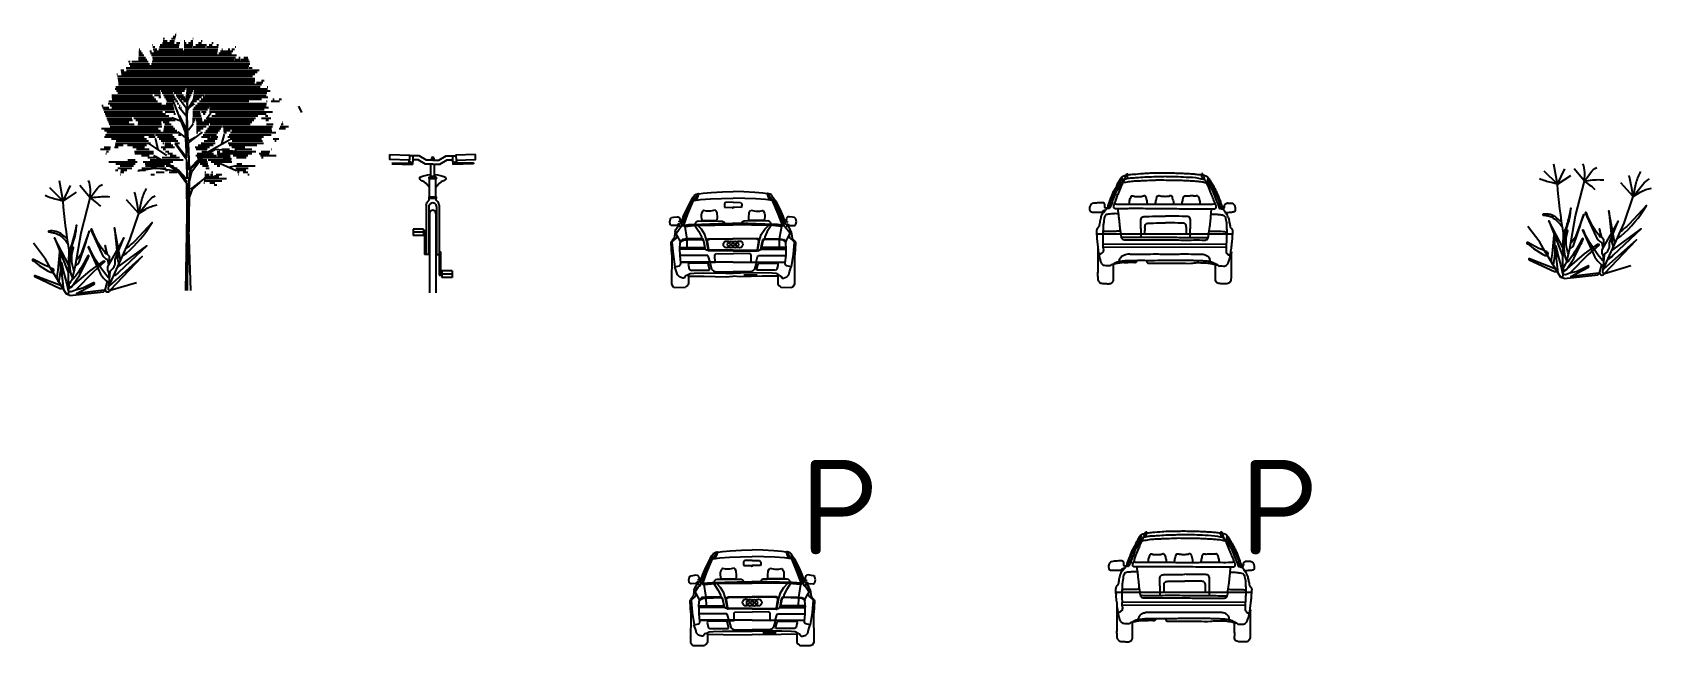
# Model space of a CAD drawing. Extents: x 212852 to 217021, y 173663 to 176722.
# Drawn here: x 212852.4 to 213015.6, y 175833.9 to 175895.6 of the extents above; entities that cross this region are included whole.
import ezdxf

# ---------------------------------------------------------------- set-up
doc = ezdxf.new("R2010")
doc.units = 0
doc.header["$MEASUREMENT"] = 0
doc.layers.get('0').update_dxf_attribs({"linetype": 'CONTINUOUS'})
for name, color, linetype in [('kamlesh', 10, 'CONTINUOUS'), ('XSEC_BERM', 104, 'CONTINUOUS'), ('XSEC_BERM_TREES', 104, 'CONTINUOUS'), ('XSEC_FIETSPAD', 7, 'CONTINUOUS'), ('XSEC_PARKING', 250, 'CONTINUOUS'), ('XSEC_RIJBAAN_B', 7, 'CONTINUOUS'), ('XSEC_RIJBAAN_F', 7, 'CONTINUOUS')]:
    doc.layers.add(name, color=color, linetype=linetype)
doc.styles.add('Fabricom-ISO', font='isocpeur.ttf')

# ---------------------------------------------------------------- blocks, each defined once
blk = doc.blocks.new('Cyanodon dactylon')
at = {"layer": 'kamlesh', "color": 94}
for points in [[(-149, 4214), (-310, 5120)], [(-149, 4214), (-754, 4804)], [(-149, 4214), (186, 4909)], [(-149, 4214), (459, 4611)], [(1077, 4353), (607, 4909)], [(1908, 356), (2864, 2453), (3264, 3655), (2706, 4272)], [(0, 0), (-716, 1179), (-941, 1593), (-1494, 2308)], [(107, 1319), (-536, 2558), (98, 953)], [(156, -53), (0, 0)], [(1975, 184), (3166, 535)]]:
    blk.add_lwpolyline(points, dxfattribs=at)
for points in [[(1077, 4353), (1080, 4746, 0.10507), (1001, 5133, -1.524882)], [(-149, 4214), (-437, 4281, -0.047452), (-967, 4457, -4.734293)], [(1077, 4353), (1338, 4721, -0.127513), (1623, 4961, -0.226907)], [(1077, 4353), (1259, 4381, -0.055989), (1950, 4408, -0.930058)], [(3264, 3655), (3208, 4027, 0.033359), (3079, 4611, -1.333444)], [(3264, 3655), (3409, 4267, -0.073324), (3612, 4779, -0.576439)], [(3264, 3655), (3691, 4187, -0.104201), (4013, 4451, -12.153539)], [(79, 211), (124, 1994, -0.023298), (-149, 4214, -6.874201)], [(254, 656), (408, 1307), (662, 2783), (1077, 4353), (1288, 4189, -0.015492), (1541, 3979, 0.378062)], [(3264, 3655), (3592, 3852, -0.098147), (4105, 4036, -0.0745)], [(118, 1765), (355, 2484, 0.086984), (448, 3128), (345, 2653, -0.054858), (124, 1994, -3.171128)], [(1935, 1388), (1952, 1704), (1856, 1804), (1746, 2200), (1794, 1857, -1.327267), (1757, 1862), (1683, 1957, -0.08767), (1167, 2919, 0.724241), (1098, 2919), (1583, 1861, 0.159641), (1856, 1565), (1907, 1337)], [(2441, 1526), (2172, 3006), (2303, 1679, 0.046558), (2365, 1358, -10.021861)], [(2542, 1746), (2706, 1860, 0.084632), (3876, 3250), (3074, 2389, -0.003183), (2682, 2053, -0.173544)], [(43, 2500), (-173, 2679, 0.218919), (-800, 2854, 0.749569), (-798, 2819, 0.03006), (-536, 2775, -0.177383), (85, 2233, 8.220418)], [(412, 1328, 0.316988), (577, 1445, 0.014285), (1034, 2850), (645, 1804, -0.08235), (454, 1572, 0.217002)], [(1982, 1014), (1987, 1060), (2048, 1113, 0.272494), (2196, 1567), (2589, 2546), (1888, 1305, 0.257686), (1886, 1025, -0.25255), (1886, 758), (1678, 1026, -0.062873), (1022, 2130, 0.655828), (982, 2130), (1472, 1046, 0.119987), (1841, 574), (1752, 254, 0.970821), (1975, 184, -0.028373)], [(-736, 1216), (-990, 1314), (-1487, 1573, 1.47881), (-1493, 1512), (-1234, 1308), (-828, 1052), (-703, 993, 1.054665), (-635, 1158, -0.093884), (-736, 1216, 2.180632)], [(-336, 553), (-251, 1070), (-280, 1906, 0.805519), (-312, 1912), (-392, 1085), (-436, 815, 0.269517), (-336, 553, 0.722433)], [(79, 211), (1077, 1064), (1681, 1503, -0.86517), (1719, 1464), (1220, 1015), (414, 194), (258, 126, -0.451718), (79, 211, 19.323189)], [(258, 363), (472, 682), (596, 854), (877, 1435, 0.004484), (1012, 1721, 0.981948), (967, 1743, -0.032215), (460, 883, -0.06124), (300, 700, 0.110485), (111, 437, 0.939878), (258, 363, -0.044182)], [(345, 1038), (314, 1139, -0.152511), (323, 2100, 1.398856), (294, 2099), (238, 1948, 0.193902), (271, 727, 0.655523)], [(1975, 184), (3416, 1705), (1908, 356, 0.694358), (1975, 184, -1.016477)], [(2297, 1209), (3630, 2191), (2373, 1000, -0.068141), (2118, 817, 7.696167)], [(-230, 379), (-1418, 841, 1.164155), (-1427, 801), (-277, 266, 1.040226), (-230, 379, 1.256119)], [(-125, 206), (-194, 849), (-223, 1433), (-125, 962), (-11, 579), (100, 126, -0.490796), (0, 0, 1.506391)], [(1908, 356), (1982, 1014, -0.250276)], [(156, -53), (1670, 118, 0.555898), (1702, 186), (460, 41), (1259, 461, 1.140806), (1222, 515), (738, 272), (414, 194)]]:
    blk.add_lwpolyline(points, format="xyb", dxfattribs=at)
blk = doc.blocks.new('XSEC_BERM_TREES')
at = {"layer": 'XSEC_BERM_TREES', "color": 97, "true_color": 0x279b30}
for p, q in [((11.54, 26.29), (11.55, 26.29)), ((7.76, 24.61), (7.82, 24.61)), ((9.08, 25.03), (9.1, 25.03)), ((9.13, 24.82), (9.32, 24.82)), ((9.17, 24.61), (9.55, 24.61)), ((9.75, 24.61), (12.17, 24.61)), ((9.82, 24.82), (11.75, 24.82)), ((9.88, 25.03), (11.8, 25.03)), ((10.11, 25.24), (11.28, 25.24)), ((10.16, 25.66), (10.31, 25.66)), ((10.16, 25.45), (10.58, 25.45)), ((10.85, 25.45), (11.33, 25.45)), ((11.02, 25.66), (11.39, 25.66)), ((11.19, 25.87), (11.44, 25.87)), ((11.37, 26.08), (11.5, 26.08)), ((11.51, 25.24), (11.86, 25.24)), ((11.91, 25.45), (11.92, 25.45)), ((12.28, 25.45), (12.35, 25.45)), ((12.28, 25.24), (12.5, 25.24)), ((12.28, 25.03), (13.15, 25.03)), ((12.28, 24.82), (13.14, 24.82)), ((12.28, 24.61), (15.69, 24.61)), ((12.74, 25.24), (13.16, 25.24)), ((12.95, 25.45), (13.17, 25.45)), ((13.16, 25.66), (13.19, 25.66)), ((13.19, 24.82), (14.43, 24.82)), ((13.46, 25.03), (14.53, 25.03)), ((13.73, 25.24), (14.03, 25.24)), ((14, 25.45), (14.12, 25.45)), ((14.53, 24.82), (15.72, 24.82)), ((14.81, 25.03), (15.12, 25.03)), ((15.09, 25.24), (15.21, 25.24)), ((15.59, 25.03), (15.75, 25.03)), ((16.1, 24.61), (16.14, 24.61)), ((16.72, 24.61), (16.9, 24.61)), ((17.11, 24.61), (17.35, 24.61)), ((17.44, 24.82), (17.49, 24.82)), ((6.59, 23.56), (6.59, 23.56)), ((6.67, 23.35), (6.86, 23.35)), ((6.76, 23.13), (8.8, 23.13)), ((7.03, 23.35), (8.66, 23.35)), ((7.68, 23.56), (8.52, 23.56)), ((7.69, 23.77), (8.38, 23.77)), ((7.71, 23.98), (8.24, 23.98)), ((7.73, 24.19), (8.1, 24.19)), ((7.74, 24.4), (7.96, 24.4)), ((8.91, 24.19), (15.62, 24.19)), ((9, 23.98), (15.59, 23.98)), ((9.01, 23.13), (18.9, 23.13)), ((9.08, 23.35), (18.86, 23.35)), ((9.09, 23.77), (17.47, 23.77)), ((9.15, 23.56), (17.37, 23.56)), ((9.22, 24.4), (15.66, 24.4)), ((15.62, 23.98), (17.58, 23.98)), ((15.78, 24.19), (17.07, 24.19)), ((15.94, 24.4), (17.21, 24.4)), ((17.42, 23.56), (17.93, 23.56)), ((17.81, 23.77), (17.93, 23.77)), ((18, 23.56), (18.78, 23.56)), ((18.31, 23.77), (18.69, 23.77)), ((5.56, 21.87), (19.19, 21.87)), ((5.6, 21.66), (19.42, 21.66)), ((5.69, 21.24), (19.38, 21.24)), ((5.93, 22.29), (19.63, 22.29)), ((6.48, 22.5), (19.86, 22.5)), ((4.99, 19.98), (9.09, 19.98)), ((5.01, 19.77), (9.26, 19.77)), ((5.34, 20.61), (12.42, 20.61)), ((5.47, 20.4), (9.89, 20.4)), ((13.26, 20.19), (20.62, 20.19)), ((13.32, 20.61), (20.7, 20.61)), ((14.19, 19.77), (20.71, 19.77)), ((4.32, 18.09), (10.42, 18.09)), ((4.82, 18.93), (11.19, 18.93)), ((5.02, 18.72), (11.25, 18.72)), ((13.63, 19.14), (20.6, 19.14)), ((15.46, 18.09), (20.57, 18.09)), ((24.15, 18.21), (23.84, 18.85)), ((4.74, 17.03), (7.24, 17.03)), ((7.21, 17.66), (11.07, 17.66)), ((7.65, 17.24), (9.97, 17.24))]:
    blk.add_line(p, q, dxfattribs=at)
at = {"layer": 'XSEC_BERM_TREES', "color": 97, "true_color": 0x25742c}
for p, q in [((6.84, 22.92), (18.8, 22.92)), ((8.82, 24.4), (9, 24.4)), ((5.51, 22.08), (5.57, 22.08)), ((5.65, 21.45), (19.4, 21.45)), ((5.9, 22.5), (6.21, 22.5)), ((5.97, 22.08), (19.41, 22.08)), ((6.46, 22.71), (18.71, 22.71)), ((18.78, 22.71), (19.15, 22.71)), ((19.57, 21.24), (20.23, 21.24)), ((20.07, 21.45), (20.36, 21.45)), ((5.42, 20.82), (12.51, 20.82)), ((5.6, 20.19), (9.9, 20.19)), ((5.68, 21.03), (20.09, 21.03)), ((9.31, 19.98), (9.92, 19.98)), ((9.73, 19.77), (9.93, 19.77)), ((9.96, 20.4), (12.33, 20.4)), ((10.08, 20.19), (11.15, 20.19)), ((10.2, 19.98), (11.28, 19.98)), ((10.32, 19.77), (10.97, 19.77)), ((11.07, 19.77), (11.4, 19.77)), ((11.25, 20.19), (12.06, 20.19)), ((11.5, 19.98), (12.21, 19.98)), ((11.74, 19.77), (12.35, 19.77)), ((12.43, 19.77), (12.9, 19.77)), ((12.46, 19.98), (13, 19.98)), ((12.49, 20.19), (13.11, 20.19)), ((12.52, 20.4), (13.21, 20.4)), ((12.54, 20.61), (13.32, 20.61)), ((12.57, 20.82), (19.96, 20.82)), ((13.2, 19.77), (14.05, 19.77)), ((13.23, 19.98), (14.31, 19.98)), ((13.29, 20.4), (20.95, 20.4)), ((14.38, 19.98), (20.55, 19.98)), ((20.64, 20.82), (20.73, 20.82)), ((3.99, 18.93), (4.14, 18.93)), ((4.08, 18.72), (4.71, 18.72)), ((4.16, 18.51), (11.3, 18.51)), ((4.24, 18.3), (10.1, 18.3)), ((4.63, 19.14), (10, 19.14)), ((4.71, 19.35), (9.6, 19.35)), ((5.04, 19.56), (9.43, 19.56)), ((10.38, 18.3), (11.36, 18.3)), ((10.44, 19.56), (11.03, 19.56)), ((10.48, 19.14), (11.14, 19.14)), ((10.56, 19.35), (11.08, 19.35)), ((11.24, 18.09), (11.41, 18.09)), ((11.25, 19.56), (11.52, 19.56)), ((11.43, 19.35), (11.65, 19.35)), ((11.6, 19.14), (11.77, 19.14)), ((11.78, 18.93), (11.89, 18.93)), ((11.96, 18.72), (12.02, 18.72)), ((11.99, 19.56), (12.79, 19.56)), ((12.14, 18.51), (12.14, 18.51)), ((12.24, 19.35), (12.69, 19.35)), ((12.49, 19.14), (12.58, 19.14)), ((13.12, 19.14), (13.28, 19.14)), ((13.15, 19.35), (13.54, 19.35)), ((13.16, 18.09), (13.95, 18.09)), ((13.17, 19.56), (13.79, 19.56)), ((13.17, 18.3), (13.89, 18.3)), ((13.18, 18.51), (13.84, 18.51)), ((13.26, 18.72), (14.77, 18.72)), ((13.45, 18.93), (20.57, 18.93)), ((13.82, 19.35), (18.82, 19.35)), ((13.88, 18.51), (14.65, 18.51)), ((14.01, 19.56), (20.08, 19.56)), ((14.05, 18.3), (14.52, 18.3)), ((14.21, 18.09), (14.4, 18.09)), ((14.86, 18.51), (20.36, 18.51)), ((14.86, 18.3), (21.2, 18.3)), ((20.59, 19.35), (20.64, 19.35)), ((21.06, 19.35), (21.9, 19.35)), ((21.21, 19.56), (21.37, 19.56)), ((21.87, 19.56), (22.11, 19.56)), ((4.27, 16.4), (9.91, 16.4)), ((4.41, 17.88), (6.96, 17.88)), ((4.49, 17.66), (7.02, 17.66)), ((4.66, 17.24), (6.72, 17.24)), ((6.98, 17.88), (10.75, 17.88)), ((7.43, 17.45), (9.93, 17.45)), ((7.62, 17.03), (10.01, 17.03)), ((9.93, 17.45), (11.4, 17.45)), ((10.17, 17.24), (10.77, 17.24)), ((10.2, 16.4), (11.56, 16.4)), ((10.24, 16.61), (11.36, 16.61)), ((10.29, 16.82), (11.17, 16.82)), ((10.33, 17.03), (10.97, 17.03)), ((13.1, 17.03), (13.18, 17.03)), ((13.12, 17.24), (13.29, 17.24)), ((13.13, 17.45), (13.39, 17.45)), ((13.14, 17.66), (13.5, 17.66)), ((13.15, 17.88), (14, 17.88)), ((13.5, 17.66), (14.06, 17.66)), ((13.51, 17.45), (14.11, 17.45)), ((13.52, 17.24), (15.05, 17.24)), ((13.52, 17.03), (14.77, 17.03)), ((13.53, 16.82), (14.5, 16.82)), ((13.53, 16.61), (14.22, 16.61)), ((13.54, 16.4), (13.95, 16.4)), ((14.48, 16.4), (15.85, 16.4)), ((14.77, 16.82), (16.15, 16.82)), ((16.22, 16.82), (21.18, 16.82)), ((16.25, 16.61), (21.08, 16.61)), ((16.27, 16.4), (16.92, 16.4)), ((17.11, 16.4), (21.12, 16.4)), ((20.09, 17.66), (21.04, 17.66)), ((20.47, 17.88), (20.71, 17.88)), ((20.51, 17.45), (20.79, 17.45)), ((20.59, 17.03), (21.27, 17.03)), ((21.87, 16.61), (22.5, 16.61)), ((21.96, 16.82), (22.82, 16.82)), ((22.06, 17.03), (22.27, 17.03)), ((22.15, 17.24), (22.2, 17.24)), ((4.49, 16.19), (9.22, 16.19)), ((5.44, 15.35), (8.69, 15.35)), ((8.11, 15.98), (9.3, 15.98)), ((8.72, 15.77), (9.38, 15.77)), ((9.24, 16.19), (10.16, 16.19)), ((9.33, 15.56), (9.46, 15.56)), ((9.42, 15.98), (11.11, 15.98)), ((9.96, 15.35), (10.4, 15.35)), ((9.96, 14.72), (11.32, 14.72)), ((10.13, 15.14), (10.26, 15.14)), ((10.16, 16.19), (11.75, 16.19)), ((10.39, 15.14), (10.96, 15.14)), ((10.45, 15.35), (11.65, 15.35)), ((11.36, 15.14), (11.83, 15.14)), ((11.71, 15.98), (11.95, 15.98)), ((11.99, 14.93), (12, 14.93)), ((13.55, 16.19), (13.67, 16.19)), ((13.7, 14.93), (15.22, 14.93)), ((14.04, 15.77), (14.87, 15.77)), ((14.19, 15.98), (15.56, 15.98)), ((14.63, 15.56), (15.62, 15.56)), ((14.93, 15.77), (15.67, 15.77)), ((16.29, 16.19), (16.55, 16.19)), ((16.91, 15.56), (20.08, 15.56)), ((17.11, 14.72), (18.42, 14.72)), ((17.14, 15.35), (20.18, 15.35)), ((21.26, 15.56), (21.84, 15.56)), ((21.44, 15.35), (21.55, 15.35)), ((4.4, 14.09), (4.47, 14.09)), ((8.62, 13.67), (9.4, 13.67)), ((10.19, 14.51), (10.41, 14.51)), ((10.42, 14.3), (10.76, 14.3)), ((13.59, 14.09), (14.5, 14.09)), ((13.69, 13.46), (14.57, 13.46)), ((14.57, 14.09), (15.26, 14.09)), ((15.6, 14.3), (15.88, 14.3)), ((15.63, 14.09), (16.85, 14.09)), ((15.99, 13.25), (17.09, 13.25)), ((16.09, 14.51), (16.86, 14.51)), ((17.22, 13.88), (18.72, 13.88)), ((17.38, 14.51), (19.1, 14.51)), ((7.68, 12.41), (8.4, 12.41)), ((8.03, 12.62), (10.46, 12.62)), ((10.42, 12.41), (10.62, 12.41)), ((10.47, 12.83), (11.23, 12.83)), ((11.23, 12.62), (11.58, 12.62)), ((14.36, 11.98), (14.82, 11.98)), ((14.36, 11.77), (15.8, 11.77)), ((14.48, 12.62), (14.8, 12.62)), ((14.83, 12.41), (14.85, 12.41)), ((14.93, 11.98), (15.17, 11.98)), ((15.31, 13.04), (15.91, 13.04)), ((15.53, 11.98), (16.09, 11.98)), ((15.62, 12.83), (15.88, 12.83)), ((16.34, 12.2), (16.37, 12.2)), ((14.28, 11.14), (14.35, 11.14)), ((14.88, 11.14), (15.38, 11.14)), ((15.75, 10.72), (15.76, 10.72))]:
    blk.add_line(p, q, dxfattribs=at)
at = {"layer": 'XSEC_BERM_TREES', "color": 49, "true_color": 0x594322}
for p, q in [((12.42, 16.23), (10.97, 19.94)), ((12.51, 18.63), (11.56, 19.9)), ((12.51, 18.27), (13.41, 19.76)), ((12.55, 17.77), (11.74, 18.77)), ((12.64, 14.11), (12.51, 18.58)), ((12.6, 17.86), (12.64, 18.45)), ((12.51, 16.55), (11.83, 17.91)), ((12.69, 15.33), (12.6, 17.86)), ((14.81, 14.33), (16.89, 15.51)), ((11.65, 12.26), (9.25, 13.84)), ((12.6, 11.53), (12.55, 13.43)), ((12.74, 12.44), (14, 13.75)), ((13.01, 12.57), (13.91, 13.52)), ((13.05, 12.26), (14.23, 13.84)), ((9.48, 12.62), (7.63, 12.3)), ((12.55, 11.03), (11.65, 12.26)), ((12.51, 11.53), (11.78, 12.35)), ((12.64, 11.22), (11.83, 12.12)), ((12.69, 9.18), (12.83, 12.07)), ((12.83, 11.26), (13.05, 12.26)), ((12.65, 10.05), (12.71, 11.13)), ((12.78, 6.2), (12.83, 11.26))]:
    blk.add_line(p, q, dxfattribs=at)
at = {"layer": 'XSEC_BERM_TREES', "color": 47, "true_color": 0x8d6a35}
for p, q in [((12.6, 18.58), (12.74, 20.48)), ((12.6, 18.54), (13.32, 19.08)), ((12.01, 17.32), (11.06, 17.68)), ((12.74, 16.46), (13.19, 17.09)), ((9.66, 14.47), (9.44, 15.51)), ((12.55, 13.43), (11.38, 15.06)), ((11.47, 15.06), (12.55, 13.66)), ((12.42, 15.69), (11.69, 16.28)), ((12.55, 13.66), (12.42, 16.23)), ((12.74, 15.15), (14.14, 16.23)), ((12.74, 15.37), (13.41, 15.74)), ((12.83, 12.57), (12.74, 15.15)), ((11.78, 12.35), (9.39, 13.79)), ((12.74, 12.44), (12.64, 13.25)), ((14.23, 13.84), (15.45, 14.52)), ((14.54, 14.2), (15.49, 14.65)), ((15.45, 14.52), (17.57, 14.33)), ((15.67, 13.43), (17.07, 13.57)), ((15.94, 13.07), (17.52, 12.39)), ((9.48, 12.62), (8.8, 12.84)), ((11.65, 12.26), (9.48, 12.62)), ((12.83, 12.07), (13.01, 12.57)), ((12.96, 10.49), (14.27, 11.49)), ((14.27, 11.49), (14.68, 12.03)), ((14.27, 11.49), (15.81, 11.94)), ((16.8, 12.71), (17.39, 12.84)), ((13.14, 10.49), (13.91, 11.17)), ((12.67, 7.64), (12.69, 9.14)), ((12.46, 0.27), (12.6, 7.96)), ((12.64, 0.27), (12.69, 7.51)), ((12.69, 7.51), (12.92, 0.27))]:
    blk.add_line(p, q, dxfattribs=at)
at = {"layer": 'XSEC_BERM_TREES', "color": 45, "true_color": 0xba8d4a}
for p, q in [((14.54, 17.59), (14.99, 18.18)), ((10.56, 13.88), (8.8, 15.06)), ((16.08, 15.06), (16.35, 16.05)), ((10.79, 12.2), (11.57, 12.2)), ((12.6, 7.96), (12.55, 11.03)), ((12.87, 9.77), (13.14, 10.49))]:
    blk.add_line(p, q, dxfattribs=at)
at = {"layer": 'XSEC_BERM_TREES', "color": 99, "true_color": 0x1a511e}
for p, q in [((14.86, 18.72), (20.78, 18.72)), ((3.97, 16.61), (9.67, 16.61)), ((4.57, 17.45), (7.09, 17.45)), ((4.82, 16.82), (10.05, 16.82)), ((14.3, 17.45), (19.3, 17.45)), ((14.63, 16.61), (16, 16.61)), ((14.69, 17.66), (19.48, 17.66)), ((14.92, 17.03), (18.95, 17.03)), ((15.06, 17.24), (19.12, 17.24)), ((15.07, 17.88), (19.71, 17.88)), ((4.22, 14.72), (4.86, 14.72)), ((4.27, 15.77), (8.27, 15.77)), ((4.36, 15.98), (8.06, 15.98)), ((4.98, 15.56), (8.48, 15.56)), ((5.27, 14.72), (5.63, 14.72)), ((5.33, 14.93), (6.15, 14.93)), ((5.38, 15.14), (8.9, 15.14)), ((6.58, 14.93), (8.49, 14.93)), ((7.12, 14.72), (8.28, 14.72)), ((9.6, 15.77), (11.29, 15.77)), ((9.78, 15.56), (11.47, 15.56)), ((10.34, 14.93), (11.14, 14.93)), ((13.4, 14.72), (14.84, 14.72)), ((14.01, 15.14), (15.41, 15.14)), ((14.32, 15.35), (15.39, 15.35)), ((14.33, 16.19), (15.7, 16.19)), ((16.68, 15.77), (20.3, 15.77)), ((16.71, 15.14), (20.29, 15.14)), ((16.81, 15.98), (21.06, 15.98)), ((16.84, 14.93), (19.6, 14.93)), ((16.96, 16.19), (21.54, 16.19)), ((3.87, 14.51), (4.84, 14.51)), ((4.45, 14.3), (4.66, 14.3)), ((4.7, 13.25), (7.55, 13.25)), ((6.62, 13.46), (7.35, 13.46)), ((7.28, 14.3), (9.21, 14.3)), ((7.33, 14.09), (9.2, 14.09)), ((7.49, 14.51), (8.75, 14.51)), ((7.98, 13.88), (8.77, 13.88)), ((8.17, 13.25), (11.16, 13.25)), ((8.86, 13.46), (10.03, 13.46)), ((10.06, 13.67), (11.82, 13.67)), ((10.11, 13.46), (12.18, 13.46)), ((10.65, 14.09), (11.12, 14.09)), ((10.88, 13.88), (11.47, 13.88)), ((13.48, 13.88), (15.55, 13.88)), ((13.49, 14.51), (14.61, 14.51)), ((13.59, 13.67), (16.97, 13.67)), ((13.8, 13.25), (14.63, 13.25)), ((14.07, 14.3), (14.56, 14.3)), ((14.7, 13.46), (17.03, 13.46)), ((15.01, 13.25), (15.94, 13.25)), ((15.66, 13.88), (16.91, 13.88)), ((16.16, 14.3), (19.5, 14.3)), ((16.88, 14.09), (19.11, 14.09)), ((17.56, 13.67), (18.55, 13.67)), ((19.86, 14.09), (20.85, 14.09)), ((19.97, 13.88), (21.55, 13.88)), ((20.05, 14.3), (20.93, 14.3)), ((20.07, 13.67), (20.25, 13.67)), ((21.07, 14.51), (21.09, 14.51)), ((5.36, 12.41), (5.62, 12.41)), ((5.41, 13.04), (7.37, 13.04)), ((5.6, 12.62), (6.86, 12.62)), ((5.84, 12.83), (7.19, 12.83)), ((5.86, 11.98), (5.87, 11.98)), ((5.88, 12.2), (6.2, 12.2)), ((5.9, 12.41), (6.53, 12.41)), ((6.86, 12.62), (7.01, 12.62)), ((8.36, 13.04), (10.89, 13.04)), ((8.38, 12.83), (10.3, 12.83)), ((8.92, 11.98), (9.3, 11.98)), ((9.48, 12.2), (10.28, 12.2)), ((13.9, 13.04), (14.68, 13.04)), ((14.13, 12.83), (14.74, 12.83)), ((14.34, 11.56), (16.56, 11.56)), ((14.36, 12.2), (14.46, 12.2)), ((15.06, 12.2), (15.17, 12.2)), ((17.4, 12.83), (19.46, 12.83)), ((17.49, 12.62), (18.74, 12.62)), ((17.57, 12.41), (18.52, 12.41)), ((17.6, 13.04), (18.09, 13.04)), ((17.65, 12.2), (17.84, 12.2)), ((17.73, 11.98), (17.77, 11.98)), ((18.23, 12.2), (18.69, 12.2)), ((18.72, 11.98), (18.85, 11.98)), ((14.31, 11.35), (16.08, 11.35)), ((15.32, 10.93), (15.57, 10.93))]:
    blk.add_line(p, q, dxfattribs=at)
at = {"layer": 'XSEC_BERM_TREES', "xscale": 0.0022308127502838, "yscale": 0.0022308127502838, "zscale": 0.0022308127502838}
blk.add_blockref('Cyanodon dactylon', (0.43, -0.1), dxfattribs=at)
blk = doc.blocks.new('XSEC_FIETSPAD')
at = {"layer": 'XSEC_FIETSPAD', "color": 18, "true_color": 0x000000}
for p, q in [((-3.79, 13.14), (-2.09, 13.09)), ((-2.08, 13.4), (-2.09, 12.96)), ((-1.67, 13.83), (-2.01, 13.84)), ((-1.68, 13.44), (-1.7, 12.95)), ((-1.67, 13.83), (-1.68, 13.44)), ((0.19, 13.63), (0.19, 13.39)), ((0.45, 13.63), (0.19, 13.63)), ((0.45, 13.57), (0.19, 13.57)), ((0.45, 13.63), (0.45, 13.39)), ((2.31, 13.83), (2.65, 13.84)), ((2.31, 13.83), (2.32, 13.44)), ((2.32, 13.44), (2.34, 12.95)), ((2.72, 13.4), (2.73, 12.96)), ((4.43, 13.14), (2.73, 13.09)), ((4.43, 13.14), (4.43, 13.01)), ((-3.79, 13.01), (-1.7, 12.95)), ((-0.01, 9.66), (-0.01, 11.56)), ((0.12, 11.75), (0.12, 13)), ((0.52, 11.75), (0.52, 13)), ((0.65, 9.66), (0.65, 11.56)), ((4.43, 13.01), (2.34, 12.95)), ((-0.33, 8.86), (-0.33, 3.9)), ((-0.07, 8.72), (-0.07, 3.9)), ((0.71, 8.72), (0.71, 3.9)), ((0.97, 8.86), (0.97, 1.82)), ((-0.01, 8.04), (-0.01, 0.02)), ((0.65, 8.04), (0.65, 0.02)), ((-0.6, 6.46), (-1.64, 6.46)), ((-1.64, 6.46), (-1.64, 5.81)), ((-0.6, 6.13), (-1.64, 6.13)), ((-0.6, 5.81), (-1.64, 5.81)), ((-0.6, 6.46), (-0.6, 5.81)), ((-0.33, 6.24), (-0.6, 6.24)), ((-0.51, 6.09), (-0.6, 6.09)), ((-0.51, 6.24), (-0.51, 3.9)), ((-0.01, 3.9), (-0.51, 3.9)), ((-0.33, 4.16), (-0.4, 4.16)), ((-0.4, 4.16), (-0.4, 3.9)), ((-0.01, 4.16), (-0.07, 4.16)), ((0.65, 4.16), (0.71, 4.16)), ((0.65, 3.9), (1.15, 3.9)), ((0.65, 3.9), (1.04, 3.9)), ((0.97, 4.16), (1.15, 4.16)), ((1.04, 4.16), (1.04, 3.9)), ((1.15, 1.82), (1.15, 4.16)), ((0.97, 1.82), (1.24, 1.82)), ((1.15, 1.96), (1.24, 1.96)), ((2.28, 2.25), (1.24, 2.25)), ((1.24, 2.25), (1.24, 1.59)), ((2.28, 1.92), (1.24, 1.92)), ((2.28, 2.25), (2.28, 1.59)), ((2.28, 1.59), (1.24, 1.59))]:
    blk.add_line(p, q, dxfattribs=at)
for points in [[(-3.99, 13.95), (-2.01, 13.89), (-2.03, 13.39), (-4.01, 13.45)], [(4.64, 13.95), (2.65, 13.89), (2.67, 13.39), (4.65, 13.45)], [(-0.07, 11.56), (0.71, 11.56), (0.71, 11.66), (-0.07, 11.66)], [(-0.07, 9.56), (0.71, 9.56), (0.71, 9.66), (-0.07, 9.66)]]:
    blk.add_lwpolyline(points, close=True, dxfattribs=at)
for points in [[(0.32, 13.39), (-0.29, 13.39), (-1.03, 13.83), (-1.67, 13.83)], [(0.32, 13), (-0.39, 13), (-1.14, 13.44), (-1.67, 13.44)], [(0.32, 13.39), (0.93, 13.39), (1.67, 13.83), (2.31, 13.83)], [(0.32, 13), (1.03, 13), (1.78, 13.44), (2.31, 13.44)], [(0.58, 11.66), (0.58, 11.75), (0.06, 11.75), (0.06, 11.66)]]:
    blk.add_lwpolyline(points, dxfattribs=at)
for points in [[(-0.01, 10.63, 0.163792), (-0.77, 11.32, -0.484556), (-0.97, 11.68, -0.09198), (0.12, 11.95, -0.108134)], [(0.52, 11.95, -0.092057), (1.61, 11.68, -0.484512), (1.41, 11.32, 0.16395), (0.65, 10.63)], [(-0.33, 8.87, -0.175521), (-0.13, 9.27, 0.206953), (-0.01, 9.56)], [(0.97, 8.87, 0.175521), (0.77, 9.27, -0.206953), (0.65, 9.56, -0.206953)]]:
    blk.add_lwpolyline(points, format="xyb", dxfattribs=at)
for centre in [(-1.9, 13.12), (2.54, 13.12)]:
    blk.add_circle(centre, 0.0981, dxfattribs=at)
for centre, radius, start, end in [((0.32, 13.57), 0.122, 32.5313, 147.4687), ((0.32, 8.7), 0.393, 357.0668, 182.9332), ((0.32, 8.02), 0.327, 357.0668, 182.9332)]:
    blk.add_arc(centre, radius, start, end, dxfattribs=at)
at = {"layer": 'XSEC_FIETSPAD'}
for centre, start, end in [((-0.33, 4.03), 124.0621, 235.9379), ((0.97, 4.03), 304.0621, 55.9379)]:
    blk.add_arc(centre, 0.117, start, end, dxfattribs=at)
blk = doc.blocks.new('A$C293F778F')
for p, q in [((187, 926), (289, 1166)), ((296, 1215), (233, 1097)), ((254, 1031), (333, 1217)), ((289, 1166), (329, 1243)), ((324, 1263), (296, 1215)), ((336, 1265), (324, 1263)), ((329, 1263), (346, 1289)), ((329, 1243), (336, 1259)), ((333, 1217), (339, 1219)), ((336, 1259), (336, 1265)), ((340, 1219), (433, 1232)), ((346, 1289), (352, 1296)), ((350, 1226), (381, 1284)), ((352, 1296), (359, 1302)), ((359, 1302), (369, 1306)), ((369, 1306), (377, 1309)), ((371, 1226), (392, 1267)), ((377, 1309), (389, 1312)), ((381, 1284), (390, 1310)), ((390, 1310), (396, 1315)), ((392, 1267), (406, 1310)), ((396, 1315), (404, 1315)), ((404, 1315), (406, 1308)), ((406, 1310), (470, 1321)), ((433, 1232), (572, 1242)), ((470, 1321), (582, 1331)), ((572, 1242), (725, 1246)), ((582, 1331), (739, 1339)), ((725, 1246), (888, 1250)), ((739, 1339), (888, 1344)), ((779, 1188), (766, 1170)), ((766, 1170), (766, 1153)), ((766, 1153), (768, 1137)), ((768, 1137), (768, 1128)), ((785, 1193), (779, 1188)), ((888, 1195), (785, 1193)), ((1037, 1339), (888, 1344)), ((1052, 1246), (888, 1250)), ((888, 1195), (991, 1193)), ((991, 1193), (998, 1188)), ((998, 1188), (1010, 1170)), ((1010, 1153), (1008, 1137)), ((1008, 1137), (1008, 1128)), ((1010, 1170), (1010, 1153)), ((1194, 1331), (1037, 1339)), ((1205, 1242), (1052, 1246)), ((1306, 1321), (1194, 1331)), ((1343, 1232), (1205, 1242)), ((1370, 1310), (1306, 1321)), ((1436, 1219), (1343, 1232)), ((1372, 1315), (1370, 1308)), ((1385, 1267), (1370, 1310)), ((1381, 1315), (1372, 1315)), ((1387, 1310), (1381, 1315)), ((1405, 1226), (1385, 1267)), ((1395, 1284), (1387, 1310)), ((1399, 1309), (1388, 1312)), ((1426, 1226), (1395, 1284)), ((1408, 1306), (1399, 1309)), ((1418, 1302), (1408, 1306)), ((1425, 1296), (1418, 1302)), ((1431, 1289), (1425, 1296)), ((1448, 1263), (1431, 1289)), ((1443, 1217), (1438, 1219)), ((1441, 1265), (1452, 1263)), ((1441, 1259), (1441, 1265)), ((1448, 1243), (1441, 1259)), ((1522, 1031), (1443, 1217)), ((1488, 1166), (1448, 1243)), ((1452, 1263), (1481, 1215)), ((1481, 1215), (1544, 1097)), ((1590, 926), (1488, 1166)), ((0, 921), (8, 961)), ((6, 886), (0, 921)), ((8, 961), (10, 967)), ((10, 967), (26, 979)), ((26, 979), (54, 985)), ((54, 985), (103, 990)), ((103, 990), (121, 988)), ((121, 988), (132, 978)), ((126, 919), (123, 915)), ((123, 915), (123, 913)), ((129, 922), (126, 919)), ((132, 923), (129, 922)), ((132, 978), (141, 962)), ((143, 923), (132, 923)), ((141, 962), (144, 946)), ((144, 937), (143, 928)), ((143, 928), (145, 923)), ((144, 946), (144, 937)), ((145, 923), (148, 921)), ((148, 921), (155, 919)), ((155, 919), (160, 919)), ((158, 915), (156, 903)), ((160, 918), (158, 915)), ((168, 920), (160, 918)), ((167, 931), (165, 923)), ((190, 999), (167, 931)), ((186, 926), (168, 920)), ((179, 900), (186, 926)), ((233, 1097), (190, 999)), ((197, 873), (254, 1031)), ((359, 907), (377, 926)), ((377, 926), (398, 932)), ((398, 932), (733, 930)), ((446, 1037), (441, 1019)), ((441, 1019), (441, 996)), ((441, 996), (446, 957)), ((460, 1069), (446, 1037)), ((446, 957), (452, 936)), ((454, 938), (655, 936)), ((468, 1077), (460, 1069)), ((475, 1079), (468, 1077)), ((514, 1071), (475, 1079)), ((570, 1071), (514, 1071)), ((638, 1085), (570, 1071)), ((650, 1073), (638, 1085)), ((663, 1048), (650, 1073)), ((655, 936), (667, 949)), ((669, 982), (663, 1048)), ((667, 949), (669, 982)), ((733, 930), (756, 920)), ((756, 920), (764, 905)), ((768, 1128), (773, 1122)), ((773, 1122), (886, 1124)), ((874, 1124), (876, 1118)), ((876, 1118), (880, 1114)), ((880, 1114), (886, 1112)), ((1004, 1122), (890, 1124)), ((896, 1114), (890, 1112)), ((900, 1118), (896, 1114)), ((903, 1124), (900, 1118)), ((1008, 1128), (1004, 1122)), ((1020, 920), (1012, 905)), ((1043, 930), (1020, 920)), ((1378, 932), (1043, 930)), ((1107, 982), (1114, 1048)), ((1109, 949), (1107, 982)), ((1122, 936), (1109, 949)), ((1114, 1048), (1126, 1073)), ((1323, 938), (1122, 936)), ((1126, 1073), (1138, 1085)), ((1138, 1085), (1207, 1071)), ((1207, 1071), (1263, 1071)), ((1263, 1071), (1302, 1079)), ((1302, 1079), (1308, 1077)), ((1308, 1077), (1316, 1069)), ((1316, 1069), (1331, 1037)), ((1331, 957), (1325, 936)), ((1331, 1037), (1335, 1019)), ((1335, 996), (1331, 957)), ((1335, 1019), (1335, 996)), ((1399, 926), (1378, 932)), ((1418, 907), (1399, 926)), ((1580, 873), (1522, 1031)), ((1544, 1097), (1587, 999)), ((1587, 999), (1610, 931)), ((1590, 926), (1608, 920)), ((1598, 900), (1590, 926)), ((1608, 920), (1616, 918)), ((1610, 931), (1611, 923)), ((1621, 919), (1616, 919)), ((1616, 918), (1619, 915)), ((1619, 915), (1621, 903)), ((1628, 921), (1621, 919)), ((1632, 923), (1628, 921)), ((1636, 962), (1632, 946)), ((1632, 946), (1632, 937)), ((1632, 937), (1633, 928)), ((1633, 928), (1632, 923)), ((1633, 923), (1645, 923)), ((1644, 978), (1636, 962)), ((1655, 988), (1644, 978)), ((1645, 923), (1648, 922)), ((1648, 922), (1651, 919)), ((1651, 919), (1654, 915)), ((1654, 915), (1654, 913)), ((1673, 990), (1655, 988)), ((1722, 985), (1673, 990)), ((1750, 979), (1722, 985)), ((1766, 967), (1750, 979)), ((1769, 961), (1766, 967)), ((1776, 921), (1769, 961)), ((1770, 886), (1776, 921)), ((12, 877), (6, 886)), ((17, 870), (12, 877)), ((33, 867), (17, 870)), ((105, 869), (33, 867)), ((57, 685), (34, 657)), ((60, 692), (57, 685)), ((65, 717), (60, 692)), ((94, 695), (62, 667)), ((75, 781), (65, 717)), ((74, 780), (87, 814)), ((85, 759), (74, 780)), ((107, 720), (85, 759)), ((87, 814), (132, 884)), ((90, 755), (132, 818)), ((103, 730), (94, 695)), ((113, 885), (105, 869)), ((150, 645), (107, 720)), ((119, 889), (113, 885)), ((123, 889), (119, 889)), ((135, 890), (123, 889)), ((134, 890), (132, 872)), ((132, 872), (139, 848)), ((132, 818), (152, 837)), ((141, 888), (134, 890)), ((139, 848), (144, 843)), ((146, 889), (141, 888)), ((144, 843), (151, 837)), ((152, 892), (146, 889)), ((156, 903), (152, 892)), ((152, 838), (170, 860)), ((170, 860), (179, 900)), ((172, 866), (206, 874)), ((189, 870), (195, 862)), ((195, 862), (210, 856)), ((206, 874), (264, 882)), ((209, 855), (235, 705)), ((210, 856), (373, 872)), ((235, 705), (237, 679)), ((264, 882), (328, 884)), ((328, 884), (679, 895)), ((352, 870), (408, 784)), ((355, 887), (359, 907)), ((373, 872), (632, 874)), ((445, 816), (387, 874)), ((408, 784), (443, 710)), ((455, 682), (441, 684)), ((443, 710), (443, 702)), ((443, 702), (443, 689)), ((443, 689), (443, 685)), ((493, 740), (445, 816)), ((468, 674), (455, 682)), ((521, 646), (493, 740)), ((541, 680), (547, 682)), ((547, 682), (889, 685)), ((632, 874), (888, 876)), ((679, 895), (886, 899)), ((764, 905), (766, 897)), ((1229, 682), (887, 685)), ((1145, 874), (888, 876)), ((1097, 895), (890, 899)), ((1012, 905), (1010, 897)), ((1449, 884), (1097, 895)), ((1403, 872), (1145, 874)), ((1236, 680), (1229, 682)), ((1256, 646), (1284, 740)), ((1284, 740), (1332, 816)), ((1309, 674), (1322, 682)), ((1322, 682), (1335, 684)), ((1332, 816), (1390, 874)), ((1368, 784), (1333, 710)), ((1333, 710), (1333, 702)), ((1333, 702), (1333, 689)), ((1333, 689), (1333, 685)), ((1424, 870), (1368, 784)), ((1567, 856), (1403, 872)), ((1422, 887), (1418, 907)), ((1513, 882), (1449, 884)), ((1571, 874), (1513, 882)), ((1541, 705), (1540, 679)), ((1568, 855), (1541, 705)), ((1581, 862), (1567, 856)), ((1604, 866), (1571, 874)), ((1587, 870), (1581, 862)), ((1607, 860), (1598, 900)), ((1624, 838), (1607, 860)), ((1621, 903), (1625, 892)), ((1625, 892), (1631, 889)), ((1632, 843), (1625, 837)), ((1644, 818), (1625, 837)), ((1626, 645), (1669, 720)), ((1631, 889), (1636, 888)), ((1638, 848), (1632, 843)), ((1636, 888), (1643, 890)), ((1644, 872), (1638, 848)), ((1641, 890), (1654, 889)), ((1643, 890), (1644, 872)), ((1690, 814), (1644, 884)), ((1687, 755), (1644, 818)), ((1654, 889), (1658, 889)), ((1658, 889), (1663, 885)), ((1663, 885), (1672, 869)), ((1669, 720), (1691, 759)), ((1672, 869), (1743, 867)), ((1673, 730), (1682, 695)), ((1682, 695), (1715, 667)), ((1703, 780), (1690, 814)), ((1691, 759), (1703, 780)), ((1701, 781), (1712, 717)), ((1712, 717), (1716, 692)), ((1716, 692), (1719, 685)), ((1719, 685), (1743, 657)), ((1743, 867), (1759, 870)), ((1759, 870), (1765, 877)), ((1765, 877), (1770, 886)), ((19, 637), (14, 625)), ((14, 625), (23, 457)), ((23, 457), (42, 459)), ((25, 646), (24, 638)), ((24, 638), (33, 636)), ((34, 657), (25, 646)), ((27, 459), (25, 45)), ((33, 640), (30, 635)), ((31, 636), (46, 464)), ((35, 643), (33, 640)), ((43, 649), (35, 643)), ((62, 667), (43, 649)), ((46, 464), (73, 289)), ((141, 538), (147, 629)), ((141, 558), (494, 561)), ((143, 536), (144, 542)), ((144, 445), (143, 540)), ((497, 535), (143, 536)), ((144, 542), (495, 541)), ((152, 646), (146, 633)), ((146, 633), (152, 623)), ((147, 629), (152, 636)), ((179, 670), (152, 646)), ((152, 636), (156, 643)), ((156, 643), (201, 665)), ((188, 673), (179, 670)), ((231, 679), (188, 673)), ((201, 665), (244, 667)), ((237, 680), (231, 679)), ((445, 682), (237, 680)), ((240, 664), (241, 560)), ((244, 667), (447, 673)), ((447, 673), (460, 664)), ((460, 664), (472, 652)), ((473, 669), (468, 674)), ((472, 652), (491, 560)), ((483, 629), (473, 669)), ((498, 538), (483, 629)), ((503, 532), (498, 538)), ((512, 525), (503, 532)), ((542, 514), (512, 525)), ((521, 652), (524, 664)), ((521, 641), (521, 652)), ((544, 512), (521, 641)), ((524, 664), (531, 674)), ((527, 646), (529, 656)), ((547, 525), (527, 646)), ((529, 656), (534, 664)), ((531, 674), (541, 680)), ((534, 664), (541, 671)), ((541, 671), (557, 675)), ((552, 512), (544, 512)), ((554, 520), (547, 525)), ((888, 514), (552, 512)), ((888, 522), (554, 520)), ((557, 675), (891, 679)), ((634, 447), (637, 459)), ((637, 459), (649, 469)), ((649, 469), (656, 474)), ((656, 474), (887, 469)), ((1219, 675), (885, 679)), ((889, 522), (1223, 520)), ((889, 514), (1224, 512)), ((1121, 474), (890, 469)), ((1128, 469), (1121, 474)), ((1140, 459), (1128, 469)), ((1142, 447), (1140, 459)), ((1236, 671), (1219, 675)), ((1223, 520), (1229, 525)), ((1224, 512), (1233, 512)), ((1229, 525), (1249, 646)), ((1233, 512), (1256, 641)), ((1234, 514), (1264, 525)), ((1246, 674), (1236, 680)), ((1243, 664), (1236, 671)), ((1247, 656), (1243, 664)), ((1252, 664), (1246, 674)), ((1249, 646), (1247, 656)), ((1256, 652), (1252, 664)), ((1256, 641), (1256, 652)), ((1264, 525), (1274, 532)), ((1274, 532), (1279, 538)), ((1279, 538), (1294, 629)), ((1280, 535), (1634, 536)), ((1632, 542), (1281, 541)), ((1635, 558), (1283, 561)), ((1305, 652), (1286, 560)), ((1294, 629), (1304, 669)), ((1304, 669), (1309, 674)), ((1316, 664), (1305, 652)), ((1330, 673), (1316, 664)), ((1532, 667), (1330, 673)), ((1331, 682), (1540, 680)), ((1575, 665), (1532, 667)), ((1537, 664), (1535, 560)), ((1540, 680), (1546, 679)), ((1546, 679), (1588, 673)), ((1621, 643), (1575, 665)), ((1588, 673), (1597, 670)), ((1597, 670), (1625, 646)), ((1625, 636), (1621, 643)), ((1625, 646), (1631, 633)), ((1629, 629), (1625, 636)), ((1631, 633), (1625, 623)), ((1635, 538), (1629, 629)), ((1634, 536), (1632, 542)), ((1632, 445), (1634, 540)), ((1731, 464), (1704, 289)), ((1715, 667), (1734, 649)), ((1745, 636), (1731, 464)), ((1734, 649), (1741, 643)), ((1753, 457), (1734, 459)), ((1741, 643), (1744, 640)), ((1743, 657), (1751, 646)), ((1744, 640), (1747, 635)), ((1753, 638), (1744, 636)), ((1749, 459), (1752, 45)), ((1751, 646), (1753, 638)), ((1763, 625), (1753, 457)), ((1758, 637), (1763, 625)), ((96, 219), (72, 290)), ((73, 289), (137, 303)), ((137, 303), (146, 311)), ((532, 445), (144, 445)), ((156, 344), (144, 445)), ((146, 311), (152, 320)), ((152, 320), (156, 330)), ((887, 355), (156, 355)), ((156, 355), (637, 347)), ((156, 330), (156, 344)), ((261, 336), (258, 321)), ((258, 321), (263, 307)), ((263, 340), (261, 336)), ((527, 340), (263, 340)), ((263, 307), (272, 257)), ((272, 257), (277, 250)), ((277, 250), (294, 238)), ((294, 238), (308, 240)), ((303, 240), (546, 240)), ((537, 336), (527, 340)), ((539, 440), (532, 445)), ((556, 257), (537, 336)), ((544, 428), (539, 440)), ((565, 352), (544, 428)), ((546, 240), (556, 240)), ((558, 250), (556, 257)), ((556, 240), (558, 250)), ((561, 355), (587, 257)), ((587, 257), (601, 240)), ((601, 240), (615, 231)), ((615, 231), (630, 224)), ((637, 347), (634, 447)), ((890, 355), (1621, 355)), ((1140, 347), (1142, 447)), ((1621, 355), (1140, 347)), ((1161, 231), (1147, 224)), ((1175, 240), (1161, 231)), ((1190, 257), (1175, 240)), ((1216, 355), (1190, 257)), ((1211, 352), (1233, 428)), ((1218, 250), (1221, 257)), ((1221, 240), (1218, 250)), ((1221, 257), (1240, 336)), ((1230, 240), (1221, 240)), ((1473, 240), (1230, 240)), ((1233, 428), (1237, 440)), ((1237, 440), (1244, 445)), ((1240, 336), (1249, 340)), ((1244, 445), (1633, 445)), ((1249, 340), (1514, 340)), ((1483, 238), (1468, 240)), ((1499, 250), (1483, 238)), ((1504, 257), (1499, 250)), ((1514, 307), (1504, 257)), ((1514, 340), (1516, 336)), ((1518, 321), (1514, 307)), ((1516, 336), (1518, 321)), ((1621, 344), (1632, 445)), ((1621, 330), (1621, 344)), ((1624, 320), (1621, 330)), ((1630, 311), (1624, 320)), ((1640, 303), (1630, 311)), ((1704, 289), (1640, 303)), ((1680, 219), (1704, 290)), ((25, 45), (49, 7)), ((49, 7), (63, 0)), ((63, 0), (220, 2)), ((108, 176), (96, 219)), ((137, 148), (108, 176)), ((182, 131), (137, 148)), ((201, 131), (182, 131)), ((213, 152), (201, 131)), ((222, 164), (213, 152)), ((230, 10), (220, 2)), ((237, 167), (222, 164)), ((249, 26), (230, 10)), ((263, 162), (237, 167)), ((241, 169), (284, 193)), ((261, 45), (249, 26)), ((263, 164), (261, 45)), ((263, 159), (482, 155)), ((284, 193), (341, 197)), ((341, 197), (470, 202)), ((470, 202), (787, 200)), ((482, 155), (789, 150)), ((630, 224), (642, 219)), ((642, 219), (656, 219)), ((656, 219), (887, 221)), ((787, 200), (887, 200)), ((789, 150), (887, 155)), ((1121, 219), (890, 221)), ((990, 200), (890, 200)), ((987, 150), (890, 155)), ((1294, 155), (987, 150)), ((1306, 202), (990, 200)), ((1038, 177), (1224, 177)), ((1135, 219), (1121, 219)), ((1147, 224), (1135, 219)), ((1514, 159), (1294, 155)), ((1435, 197), (1306, 202)), ((1492, 193), (1435, 197)), ((1535, 169), (1492, 193)), ((1514, 162), (1540, 167)), ((1514, 164), (1516, 45)), ((1516, 45), (1528, 26)), ((1528, 26), (1547, 10)), ((1540, 167), (1554, 164)), ((1547, 10), (1556, 2)), ((1554, 164), (1564, 152)), ((1556, 2), (1706, 0)), ((1564, 152), (1576, 131)), ((1576, 131), (1595, 131)), ((1595, 131), (1640, 148)), ((1640, 148), (1668, 176)), ((1668, 176), (1680, 219)), ((1714, 0), (1706, 0)), ((1728, 7), (1714, 0)), ((1752, 45), (1728, 7))]:
    blk.add_line(p, q)
for centre, radius in [((799, 603), 47.4), ((858, 601), 46.4), ((918, 601), 46.4), ((977, 603), 47.4)]:
    blk.add_circle(centre, radius)
blk = doc.blocks.new('XSEC_PARKING_F')
at = {"layer": 'XSEC_RIJBAAN_F', "xscale": 0.0071806808145352, "yscale": 0.0071806808145352, "zscale": 0.0071806808145352}
blk.add_blockref('A$C293F778F', (-0.29, -0.07), dxfattribs=at)
at = {"layer": 'XSEC_BERM', "insert": (10.97, 18.64), "char_height": 9.5483, "attachment_point": 1, "style": 'Fabricom-ISO'}
blk.add_mtext_dynamic_manual_height_columns('{\\C256;\\c0;P}', width=5.0134, gutter_width=25.07, heights=[0], dxfattribs=at)
blk = doc.blocks.new('A$C25D40799')
for p, q in [((522, 1544), (539, 1542)), ((1588, 1542), (1571, 1541)), ((97, 699), (2010, 699)), ((190, 519), (1918, 515)), ((191, 562), (1923, 558))]:
    blk.add_line(p, q)
for points, knots in [([(453, 1497), (422, 1454), (416, 1442), (399, 1416), (378, 1377), (357, 1327), (326, 1284), (310, 1226), (283, 1177), (270, 1129), (258, 1096), (253, 1074), (246, 1059), (238, 1044), (219, 1031), (206, 1003), (175, 986), (169, 958), (158, 941), (157, 919), (149, 892), (142, 858), (138, 831), (135, 809), (125, 799), (118, 785), (103, 774), (100, 754), (98, 732), (97, 713), (97, 696), (98, 686), (107, 674), (101, 653), (105, 623), (106, 586), (117, 537), (117, 484), (129, 426), (137, 374), (148, 334), (157, 304), (170, 284), (184, 264), (215, 260), (244, 257), (274, 257), (296, 258), (307, 269), (318, 275), (328, 278), (341, 275), (350, 291), (366, 303), (391, 309), (423, 318), (466, 319), (524, 329), (597, 327), (683, 330), (804, 329), (928, 328), (1042, 333), (1140, 333), (1246, 332), (1354, 333), (1437, 330), (1498, 328), (1555, 326), (1614, 323), (1668, 319), (1713, 308), (1747, 290), (1779, 277), (1800, 263), (1810, 252), (1821, 249), (1843, 251), (1871, 249), (1904, 248), (1924, 264), (1943, 279), (1951, 306), (1961, 334), (1971, 367), (1978, 403), (1982, 442), (1987, 481), (1994, 520), (1997, 563), (2003, 604), (2007, 646), (2007, 683), (2012, 713), (2013, 736), (2010, 751), (1997, 766), (1986, 784), (1974, 801), (1977, 820), (1973, 841), (1965, 866), (1961, 895), (1954, 920), (1940, 945), (1926, 975), (1903, 1005), (1887, 1029), (1873, 1046), (1856, 1044), (1843, 1051), (1824, 1052), (1821, 1078), (1800, 1120), (1776, 1181), (1754, 1243), (1730, 1298), (1704, 1346), (1683, 1388), (1669, 1413), (1660, 1429), (1657, 1442), (1657, 1456), (1662, 1470), (1666, 1482), (1663, 1493), (1655, 1499), (1640, 1510), (1620, 1515), (1605, 1519), (1598, 1521), (1597, 1521)], [0.1427516, 0.1427516, 0.1427516, 0.1427516, 0.1441207, 0.1491577, 0.1592131, 0.1662954, 0.1767689, 0.1855494, 0.1967554, 0.2051715, 0.2106866, 0.2148044, 0.2165516, 0.2192272, 0.2231216, 0.2279667, 0.2344574, 0.2396988, 0.2417508, 0.2447679, 0.2503915, 0.2562398, 0.2625008, 0.2646156, 0.2670974, 0.2692619, 0.2723491, 0.2761324, 0.2791232, 0.2837165, 0.2857809, 0.2876726, 0.2890104, 0.2927793, 0.2976017, 0.3047458, 0.3115836, 0.3228817, 0.3319707, 0.341553, 0.3493995, 0.3535351, 0.3570373, 0.3619053, 0.3651923, 0.3718659, 0.3771463, 0.3804333, 0.3827283, 0.3845789, 0.3866954, 0.3880729, 0.3909937, 0.3942555, 0.398394, 0.4040732, 0.4109949, 0.4202495, 0.4340319, 0.4481112, 0.4641835, 0.4954098, 0.51109, 0.5223418, 0.545301, 0.5652758, 0.5772893, 0.5873935, 0.5965795, 0.6064622, 0.6172914, 0.6239172, 0.6299773, 0.6370636, 0.6412013, 0.6429937, 0.6444456, 0.6465118, 0.6543688, 0.6589833, 0.6626123, 0.6668312, 0.6710489, 0.6763449, 0.6821303, 0.6886547, 0.6948862, 0.702056, 0.7087711, 0.7149814, 0.7239743, 0.7301846, 0.7361529, 0.7430687, 0.7453625, 0.747978, 0.7507787, 0.7551725, 0.7585599, 0.7610831, 0.7645543, 0.7695644, 0.7744681, 0.7790389, 0.7829391, 0.7892012, 0.7959495, 0.8016858, 0.8046248, 0.8060023, 0.8100116, 0.8119047, 0.8143755, 0.8213364, 0.8372718, 0.8468576, 0.8551737, 0.8673872, 0.8746748, 0.879399, 0.8819641, 0.8838557, 0.8861495, 0.8889869, 0.8911018, 0.8925526, 0.894527, 0.8969663, 0.9012549, 0.9047667, 0.9051149, 0.9051149, 0.9051149, 0.9051149]), ([(448, 1491), (451, 1485), (456, 1474), (462, 1458), (456, 1443), (450, 1428), (434, 1409), (417, 1378), (403, 1339), (379, 1303), (366, 1262), (347, 1222), (329, 1176), (313, 1137), (309, 1103), (292, 1086), (287, 1070), (275, 1055), (261, 1062), (252, 1061), (248, 1061)], [0.00393246, 0.00393246, 0.00393246, 0.00393246, 0.00694879, 0.01010811, 0.01212537, 0.01485463, 0.01885172, 0.0245582, 0.03238138, 0.04019022, 0.04641738, 0.05424055, 0.06257681, 0.07160269, 0.07590429, 0.07928738, 0.08300537, 0.08496544, 0.08747661, 0.08969513, 0.08969513, 0.08969513, 0.08969513]), ([(455, 1471), (452, 1466), (441, 1453), (424, 1431), (409, 1396), (385, 1359), (361, 1317), (346, 1268), (314, 1221), (302, 1167), (282, 1121), (273, 1087), (266, 1067), (264, 1060)], [0, 0, 0, 0, 18.61695, 50.31893, 83.173634, 132.179846, 181.832827, 227.307951, 285.716311, 349.212816, 392.58787, 434.96696, 455.615637, 455.615637, 455.615637, 455.615637]), ([(1118, 1502), (1092, 1503), (1031, 1504), (926, 1498), (808, 1498), (697, 1488), (609, 1484), (549, 1479), (516, 1470), (497, 1468), (486, 1457), (466, 1421), (443, 1368), (416, 1299), (391, 1241), (369, 1184), (356, 1138), (344, 1106), (334, 1088), (335, 1074), (340, 1064), (355, 1054), (404, 1061), (474, 1056), (587, 1060), (711, 1060), (864, 1057), (1006, 1056), (1156, 1057), (1292, 1052), (1433, 1052), (1543, 1054), (1631, 1053), (1689, 1051), (1732, 1053), (1761, 1052), (1772, 1062), (1780, 1074), (1772, 1110), (1746, 1160), (1722, 1233), (1687, 1310), (1663, 1382), (1634, 1427), (1627, 1452), (1611, 1458), (1593, 1467), (1565, 1468), (1488, 1492), (1365, 1491), (1226, 1501), (1147, 1502), (1117, 1502)], [0, 0, 0, 0, 75.91578, 185.406801, 314.180343, 429.050401, 519.349048, 580.314268, 608.089178, 622.759046, 634.617532, 654.245876, 744.379115, 807.889819, 877.129171, 934.469745, 990.996074, 1019.889255, 1039.002779, 1050.644399, 1059.269874, 1070.335315, 1102.528701, 1200.326955, 1284.002509, 1439.715405, 1573.533072, 1743.383391, 1866.053621, 2023.037287, 2151.71451, 2288.521872, 2352.857259, 2417.192672, 2460.959631, 2485.709447, 2497.567933, 2505.06587, 2525.675481, 2599.457965, 2680.876609, 2752.2915, 2854.774598, 2902.506169, 2916.881994, 2928.388651, 2950.373576, 2976.395132, 3011.982271, 3191.59783, 3339.658587, 3429.728155, 3429.728155, 3429.728155, 3429.728155]), ([(448, 1490), (451, 1494), (456, 1503), (472, 1512), (491, 1518), (505, 1520), (511, 1521)], [0, 0, 0, 0, 14.677512, 30.049651, 54.547004, 73.137173, 73.137173, 73.137173, 73.137173]), ([(472, 1419), (483, 1425), (512, 1424), (564, 1437), (634, 1444), (709, 1445), (792, 1453), (872, 1451), (970, 1460), (1062, 1455), (1168, 1455), (1250, 1455), (1335, 1450), (1407, 1447), (1487, 1443), (1546, 1436), (1599, 1429), (1627, 1420), (1644, 1419)], [0, 0, 0, 0, 38.215663, 81.78801, 162.766704, 246.669362, 308.410036, 412.721345, 486.391174, 604.319379, 688.065522, 802.575528, 850.460917, 944.523677, 1018.094486, 1090.201128, 1124.764964, 1176.744145, 1176.744145, 1176.744145, 1176.744145]), ([(491, 1462), (494, 1473), (503, 1497), (512, 1524), (519, 1541), (522, 1544)], [0.00089717, 0.00089717, 0.00089717, 0.00089717, 0.00705848, 0.01367692, 0.01585466, 0.01585466, 0.01585466, 0.01585466]), ([(525, 1473), (528, 1484), (534, 1506), (539, 1530), (539, 1542)], [0.0017489, 0.0017489, 0.0017489, 0.0017489, 0.00757716, 0.01366641, 0.01366641, 0.01366641, 0.01366641]), ([(1233, 1549), (1207, 1550), (1146, 1550), (1055, 1552), (954, 1550), (855, 1552), (740, 1542), (636, 1535), (563, 1529), (538, 1525)], [0, 0, 0, 0, 0.0130865, 0.0315417, 0.0459743, 0.0647681, 0.0815991, 0.1048393, 0.1182554, 0.1182554, 0.1182554, 0.1182554]), ([(1572, 1525), (1561, 1526), (1525, 1529), (1463, 1539), (1388, 1541), (1310, 1546), (1260, 1547), (1233, 1548)], [0.90956096, 0.90956096, 0.90956096, 0.90956096, 0.91516129, 0.92740666, 0.94165728, 0.95360429, 0.96715149, 0.96715149, 0.96715149, 0.96715149]), ([(1583, 1471), (1580, 1482), (1574, 1505), (1570, 1528), (1571, 1540)], [0.0017489, 0.0017489, 0.0017489, 0.0017489, 0.00757716, 0.01366641, 0.01366641, 0.01366641, 0.01366641]), ([(1617, 1459), (1614, 1471), (1606, 1494), (1597, 1522), (1591, 1539), (1588, 1542)], [0.00089717, 0.00089717, 0.00089717, 0.00089717, 0.00705848, 0.01367692, 0.01585466, 0.01585466, 0.01585466, 0.01585466]), ([(1662, 1470), (1668, 1462), (1682, 1444), (1692, 1408), (1718, 1369), (1743, 1318), (1772, 1267), (1791, 1215), (1809, 1172), (1825, 1133), (1832, 1096), (1844, 1069), (1850, 1052), (1851, 1046)], [0, 0, 0, 0, 30.204235, 65.740331, 112.431256, 167.425609, 237.697057, 286.511591, 333.89304, 378.674518, 412.642011, 446.145255, 465.818382, 465.818382, 465.818382, 465.818382]), ([(1665, 1485), (1670, 1481), (1681, 1471), (1692, 1442), (1716, 1411), (1739, 1370), (1763, 1325), (1789, 1275), (1809, 1219), (1833, 1168), (1844, 1115), (1863, 1085), (1863, 1059), (1878, 1056), (1877, 1048), (1877, 1043)], [0, 0, 0, 0, 18.209979, 44.717995, 89.352528, 134.392281, 187.408325, 243.830222, 300.964102, 365.029477, 415.097509, 459.089459, 472.527926, 482.911509, 494.778275, 494.778275, 494.778275, 494.778275]), ([(242, 1063), (233, 1062), (215, 1061), (215, 1092), (218, 1114), (204, 1132), (183, 1137), (153, 1136), (118, 1136), (77, 1130), (43, 1130), (19, 1113), (10, 1092), (-2, 1068), (0, 1042), (5, 1022), (17, 1010), (37, 1005), (64, 1006), (98, 1007), (134, 1005), (161, 1003), (177, 1009), (188, 1016), (194, 1030), (206, 1031), (215, 1035), (221, 1034), (225, 1033)], [0, 0, 0, 0, 21.083576, 47.730473, 72.117215, 89.507148, 110.026721, 133.286322, 181.092354, 215.565496, 257.829959, 279.618777, 297.681531, 326.317044, 359.364062, 372.13477, 387.709383, 409.400573, 430.211793, 469.404943, 511.045352, 539.228267, 549.686628, 560.214403, 579.327035, 588.238674, 595.98046, 607.065844, 607.065844, 607.065844, 607.065844]), ([(559, 1120), (559, 1129), (558, 1147), (564, 1173), (571, 1199), (582, 1217), (588, 1233), (598, 1236), (607, 1237), (618, 1228), (636, 1225), (661, 1226), (688, 1225), (715, 1226), (737, 1227), (752, 1234), (763, 1236), (773, 1240), (783, 1233), (787, 1219), (796, 1201), (798, 1177), (808, 1153), (805, 1133), (809, 1122), (810, 1118)], [0, 0, 0, 0, 26.324754, 53.056972, 80.498629, 106.135108, 118.622309, 126.967578, 137.816646, 143.403262, 168.962957, 189.111192, 218.558618, 249.594576, 271.512574, 284.753206, 297.533066, 303.922973, 316.415721, 326.805282, 346.938572, 375.49294, 399.533752, 422.81313, 434.087218, 434.087218, 434.087218, 434.087218]), ([(926, 1118), (926, 1128), (930, 1146), (934, 1177), (945, 1203), (947, 1231), (965, 1236), (980, 1239), (995, 1231), (1013, 1228), (1035, 1229), (1060, 1225), (1087, 1231), (1109, 1229), (1124, 1233), (1132, 1240), (1144, 1239), (1159, 1227), (1161, 1200), (1173, 1170), (1179, 1140), (1177, 1122), (1179, 1117)], [0, 0, 0, 0, 28.045101, 56.30352, 93.11334, 114.177004, 129.439226, 145.015018, 159.717038, 177.044562, 198.742674, 225.135835, 253.204765, 279.597926, 292.838558, 298.425166, 309.274235, 326.939601, 349.487802, 386.719377, 422.870749, 439.974775, 439.974775, 439.974775, 439.974775]), ([(1295, 1117), (1296, 1121), (1299, 1134), (1306, 1157), (1310, 1181), (1315, 1204), (1318, 1222), (1331, 1234), (1344, 1236), (1356, 1233), (1376, 1232), (1401, 1237), (1429, 1237), (1454, 1237), (1474, 1236), (1493, 1233), (1510, 1242), (1523, 1229), (1530, 1213), (1536, 1192), (1544, 1169), (1549, 1144), (1548, 1127), (1548, 1118)], [0, 0, 0, 0, 14.277191, 39.817272, 71.401963, 87.194303, 109.742497, 126.211571, 134.11411, 148.148573, 163.852247, 194.851071, 224.357051, 247.426952, 267.973461, 284.857781, 305.242651, 317.343143, 334.659086, 357.681682, 382.167988, 407.376743, 433.701496, 433.701496, 433.701496, 433.701496]), ([(402, 982), (388, 983), (357, 986), (311, 979), (270, 979), (243, 971), (221, 967), (217, 945), (203, 921), (205, 883), (193, 840), (192, 795), (189, 748), (186, 696), (184, 632), (191, 574), (185, 530), (187, 504), (197, 482), (191, 463), (193, 443), (178, 435), (164, 418), (145, 412), (133, 408)], [0, 0, 0, 0, 42.761743, 94.290157, 137.154038, 165.339888, 182.170201, 196.761651, 225.944556, 263.667313, 308.588599, 358.227309, 399.245732, 448.796096, 515.393144, 588.900189, 623.095252, 648.936584, 666.765901, 690.733549, 709.825816, 718.368671, 738.941105, 774.867243, 774.867243, 774.867243, 774.867243]), ([(350, 1124), (372, 1117), (438, 1121), (565, 1116), (725, 1117), (906, 1116), (1073, 1116), (1232, 1115), (1384, 1118), (1532, 1117), (1662, 1115), (1737, 1119), (1763, 1121)], [0, 0, 0, 0, 70.156475, 191.502903, 386.348312, 548.72223, 735.02246, 887.142361, 1025.621954, 1189.704902, 1333.279827, 1413.770934, 1413.770934, 1413.770934, 1413.770934]), ([(393, 1056), (394, 1045), (398, 1023), (406, 979), (409, 923), (418, 864), (422, 806), (428, 755), (436, 704), (443, 668), (447, 642), (458, 631), (474, 618), (515, 617), (615, 619), (778, 619), (987, 618), (1204, 615), (1401, 613), (1547, 616), (1624, 612), (1656, 623), (1667, 649), (1675, 709), (1687, 793), (1698, 893), (1705, 975), (1710, 1027), (1712, 1051)], [0, 0, 0, 0, 31.161823, 69.346348, 132.896948, 200.040025, 248.127431, 304.891948, 356.828313, 400.365626, 418.194942, 431.536623, 446.234582, 480.798418, 547.475363, 750.887483, 966.241446, 1174.752216, 1401.084191, 1558.331078, 1611.423291, 1634.349359, 1653.444411, 1691.628945, 1815.535822, 1906.442049, 1993.798414, 2063.998191, 2063.998191, 2063.998191, 2063.998191]), ([(723, 654), (723, 666), (721, 699), (725, 750), (718, 809), (722, 858), (719, 897), (726, 920), (735, 935), (752, 943), (787, 943), (877, 949), (975, 946), (1052, 948), (1068, 948)], [0, 0, 0, 0, 0.006094, 0.0168189, 0.0258234, 0.0362585, 0.0417659, 0.0459866, 0.0480774, 0.0504159, 0.0550938, 0.0658437, 0.0966014, 0.1049292, 0.1049292, 0.1049292, 0.1049292]), ([(1413, 654), (1414, 666), (1416, 699), (1412, 750), (1418, 809), (1414, 858), (1417, 897), (1411, 920), (1402, 935), (1385, 943), (1350, 943), (1259, 949), (1161, 946), (1085, 948), (1068, 948)], [0, 0, 0, 0, 0.006094, 0.0168189, 0.0258234, 0.0362585, 0.0417659, 0.0459866, 0.0480774, 0.0504159, 0.0550938, 0.0658437, 0.0966014, 0.1049292, 0.1049292, 0.1049292, 0.1049292]), ([(1706, 976), (1722, 977), (1751, 978), (1799, 974), (1842, 971), (1882, 963), (1905, 941), (1909, 911), (1917, 877), (1925, 835), (1920, 791), (1928, 750), (1926, 708), (1923, 665), (1924, 609), (1918, 559), (1919, 507), (1917, 473), (1915, 438), (1931, 425), (1938, 408), (1959, 406), (1971, 402), (1979, 400)], [0, 0, 0, 0, 49.593438, 87.232505, 142.163234, 179.488207, 208.480042, 227.951033, 269.815289, 314.736575, 354.011761, 402.099156, 437.959111, 480.683726, 531.912221, 603.71354, 632.743018, 685.706725, 711.548043, 727.297292, 744.378832, 762.221123, 785.022424, 785.022424, 785.022424, 785.022424]), ([(1878, 1055), (1882, 1056), (1888, 1058), (1893, 1070), (1897, 1083), (1892, 1101), (1903, 1116), (1914, 1127), (1928, 1136), (1951, 1132), (1976, 1130), (2004, 1131), (2024, 1117), (2033, 1097), (2041, 1079), (2042, 1062), (2043, 1047), (2044, 1032), (2040, 1017), (2026, 1005), (2003, 1002), (1975, 1001), (1945, 998), (1922, 995), (1910, 998), (1906, 999)], [0, 0, 0, 0, 10.947583, 19.153977, 37.864798, 51.374734, 72.171862, 87.746466, 99.292622, 118.879665, 155.686725, 175.311895, 201.78808, 221.514597, 241.277138, 258.575023, 273.303472, 285.534701, 303.344829, 318.080354, 338.269182, 370.191967, 404.66511, 426.718866, 439.803347, 439.803347, 439.803347, 439.803347]), ([(190, 732), (194, 733), (207, 737), (234, 739), (290, 740), (358, 739), (410, 742), (430, 743)], [0, 0, 0, 0, 12.441664, 38.304713, 82.774219, 180.208147, 240.124238, 240.124238, 240.124238, 240.124238]), ([(778, 699), (778, 703), (777, 728), (780, 764), (777, 804), (783, 826), (792, 841), (809, 849), (844, 850), (932, 855), (1011, 853), (1068, 853)], [0.02353949, 0.02353949, 0.02353949, 0.02353949, 0.0258234, 0.03625846, 0.04176585, 0.04598659, 0.04807738, 0.05041587, 0.05509377, 0.06584368, 0.09515876, 0.09515876, 0.09515876, 0.09515876]), ([(1358, 699), (1359, 703), (1360, 728), (1357, 764), (1360, 804), (1353, 826), (1344, 841), (1327, 849), (1292, 850), (1205, 855), (1126, 853), (1068, 853)], [0.02353949, 0.02353949, 0.02353949, 0.02353949, 0.0258234, 0.03625846, 0.04176585, 0.04598659, 0.04807738, 0.05041587, 0.05509377, 0.06584368, 0.09515876, 0.09515876, 0.09515876, 0.09515876]), ([(1680, 742), (1685, 741), (1699, 737), (1730, 737), (1790, 735), (1847, 738), (1890, 733), (1905, 732), (1914, 724), (1921, 725), (1925, 725)], [0, 0, 0, 0, 14.092923, 43.197824, 92.76188, 193.599042, 214.179275, 224.575101, 236.038121, 246.292742, 246.292742, 246.292742, 246.292742]), ([(117, 507), (115, 394), (123, 264), (111, 119), (120, 82), (115, 55), (128, 37), (139, 18), (170, 4), (214, 6), (265, -2), (315, 7), (338, 43), (338, 96), (332, 173), (338, 239), (338, 277)], [0, 0, 0, 0, 337.882396, 392.305179, 431.12097, 451.529524, 469.815552, 495.678849, 515.975153, 568.372429, 625.157515, 672.544578, 710.294848, 742.122488, 828.411375, 941.814879, 941.814879, 941.814879, 941.814879]), ([(445, 654), (475, 653), (580, 651), (777, 654), (1028, 653), (1288, 652), (1497, 648), (1622, 648), (1663, 648)], [0, 0, 0, 0, 90.58254, 314.501301, 591.397308, 844.350551, 1095.58893, 1218.656331, 1218.656331, 1218.656331, 1218.656331]), ([(670, 329), (667, 324), (662, 315), (655, 303), (644, 294), (614, 301), (576, 299), (530, 294), (491, 295), (454, 298), (421, 290), (390, 288), (367, 280), (354, 281), (350, 281)], [0, 0, 0, 0, 18.428702, 28.866087, 40.331112, 60.033711, 115.559208, 155.126597, 199.90522, 232.145818, 264.830391, 301.053361, 324.949153, 337.487178, 337.487178, 337.487178, 337.487178]), ([(421, 318), (422, 324), (420, 340), (435, 360), (450, 385), (476, 403), (509, 411), (540, 420), (601, 416), (740, 417), (941, 419), (1176, 416), (1370, 420), (1506, 415), (1579, 417), (1612, 412), (1637, 402), (1660, 385), (1678, 367), (1687, 340), (1688, 323), (1689, 314)], [0, 0, 0, 0, 19.766761, 43.780759, 72.084578, 109.34511, 133.70547, 174.113825, 204.563274, 315.614269, 591.502799, 808.238728, 1019.624122, 1173.662565, 1214.858913, 1240.189082, 1273.114714, 1294.972162, 1324.116101, 1349.044942, 1376.126696, 1376.126696, 1376.126696, 1376.126696]), ([(795, 331), (798, 327), (799, 316), (808, 305), (810, 291), (827, 289), (924, 290), (1076, 286), (1270, 294), (1402, 281), (1500, 299), (1569, 295), (1626, 296), (1687, 285), (1740, 284), (1779, 260), (1796, 266)], [0, 0, 0, 0, 15.291857, 31.3012, 40.939561, 53.978449, 75.472173, 347.749712, 494.667209, 661.243677, 742.675701, 791.036623, 868.076633, 913.175952, 974.728729, 1029.525391, 1029.525391, 1029.525391, 1029.525391]), ([(1990, 450), (1985, 346), (1987, 222), (1985, 88), (1985, 49), (1973, 24), (1948, -2), (1908, 1), (1863, 1), (1823, 0), (1785, 12), (1764, 44), (1772, 93), (1766, 169), (1767, 230), (1769, 267)], [0, 0, 0, 0, 312.931008, 371.889016, 403.71667, 426.053314, 454.92792, 505.320236, 537.09453, 591.61191, 623.220129, 650.907844, 698.58183, 766.648164, 880.028955, 880.028955, 880.028955, 880.028955])]:
    blk.add_open_spline(points, degree=3, knots=knots)
blk = doc.blocks.new('A$C70151CF8')
blk.add_blockref('A$C25D40799', (0, 0))
blk = doc.blocks.new('XSEC_PARKING_B')
at = {"layer": 'XSEC_RIJBAAN_B', "xscale": 0.0071806808145352, "yscale": 0.0071806808145352, "zscale": 0.0071806808145352}
blk.add_blockref('A$C70151CF8', (-0.94, -0.25), dxfattribs=at)
at = {"layer": 'XSEC_BERM', "insert": (12.34, 18.08), "char_height": 9.5483, "attachment_point": 1, "style": 'Fabricom-ISO'}
blk.add_mtext_dynamic_manual_height_columns('{\\C256;\\c0;P}', width=5.0134, gutter_width=25.07, heights=[0], dxfattribs=at)
blk = doc.blocks.new('XSEC_RIJBAAN_F')
at = {"layer": 'XSEC_RIJBAAN_F', "xscale": 0.0071806808145352, "yscale": 0.0071806808145352, "zscale": 0.0071806808145352}
blk.add_blockref('A$C293F778F', (212916.65, 175869.95), dxfattribs=at)
blk = doc.blocks.new('XSEC_RIJBAAN_B')
at = {"layer": 'XSEC_RIJBAAN_B', "xscale": 0.0071806808145352, "yscale": 0.0071806808145352, "zscale": 0.0071806808145352}
blk.add_blockref('A$C70151CF8', (212958.94, 175870.31), dxfattribs=at)
blk = doc.blocks.new('XSEC_BERM')
at = {"layer": 'XSEC_BERM', "xscale": 0.0022308127502838, "yscale": 0.0022308127502838, "zscale": 0.0022308127502838}
blk.add_blockref('Cyanodon dactylon', (213006.42, 175870.95), dxfattribs=at)

msp = doc.modelspace()

# ---------------------------------------------------------------- block references
msp.add_blockref('XSEC_BERM_TREES', (212855.43, 175869.35))
at = {"layer": 'XSEC_BERM'}
msp.add_blockref('XSEC_BERM', (0, 0), dxfattribs=at)
at = {"layer": 'XSEC_FIETSPAD'}
msp.add_blockref('XSEC_FIETSPAD', (212892.44, 175869.37), dxfattribs=at)
at = {"layer": 'XSEC_PARKING'}
for name, p in [('XSEC_PARKING_F', (212918.86, 175833.93)), ('XSEC_PARKING_B', (212961.8, 175834.48))]:
    msp.add_blockref(name, p, dxfattribs=at)
at = {"layer": 'XSEC_RIJBAAN_B'}
msp.add_blockref('XSEC_RIJBAAN_B', (0, 0), dxfattribs=at)
at = {"layer": 'XSEC_RIJBAAN_F'}
msp.add_blockref('XSEC_RIJBAAN_F', (0, 0), dxfattribs=at)

doc.saveas('drawing.dxf')
